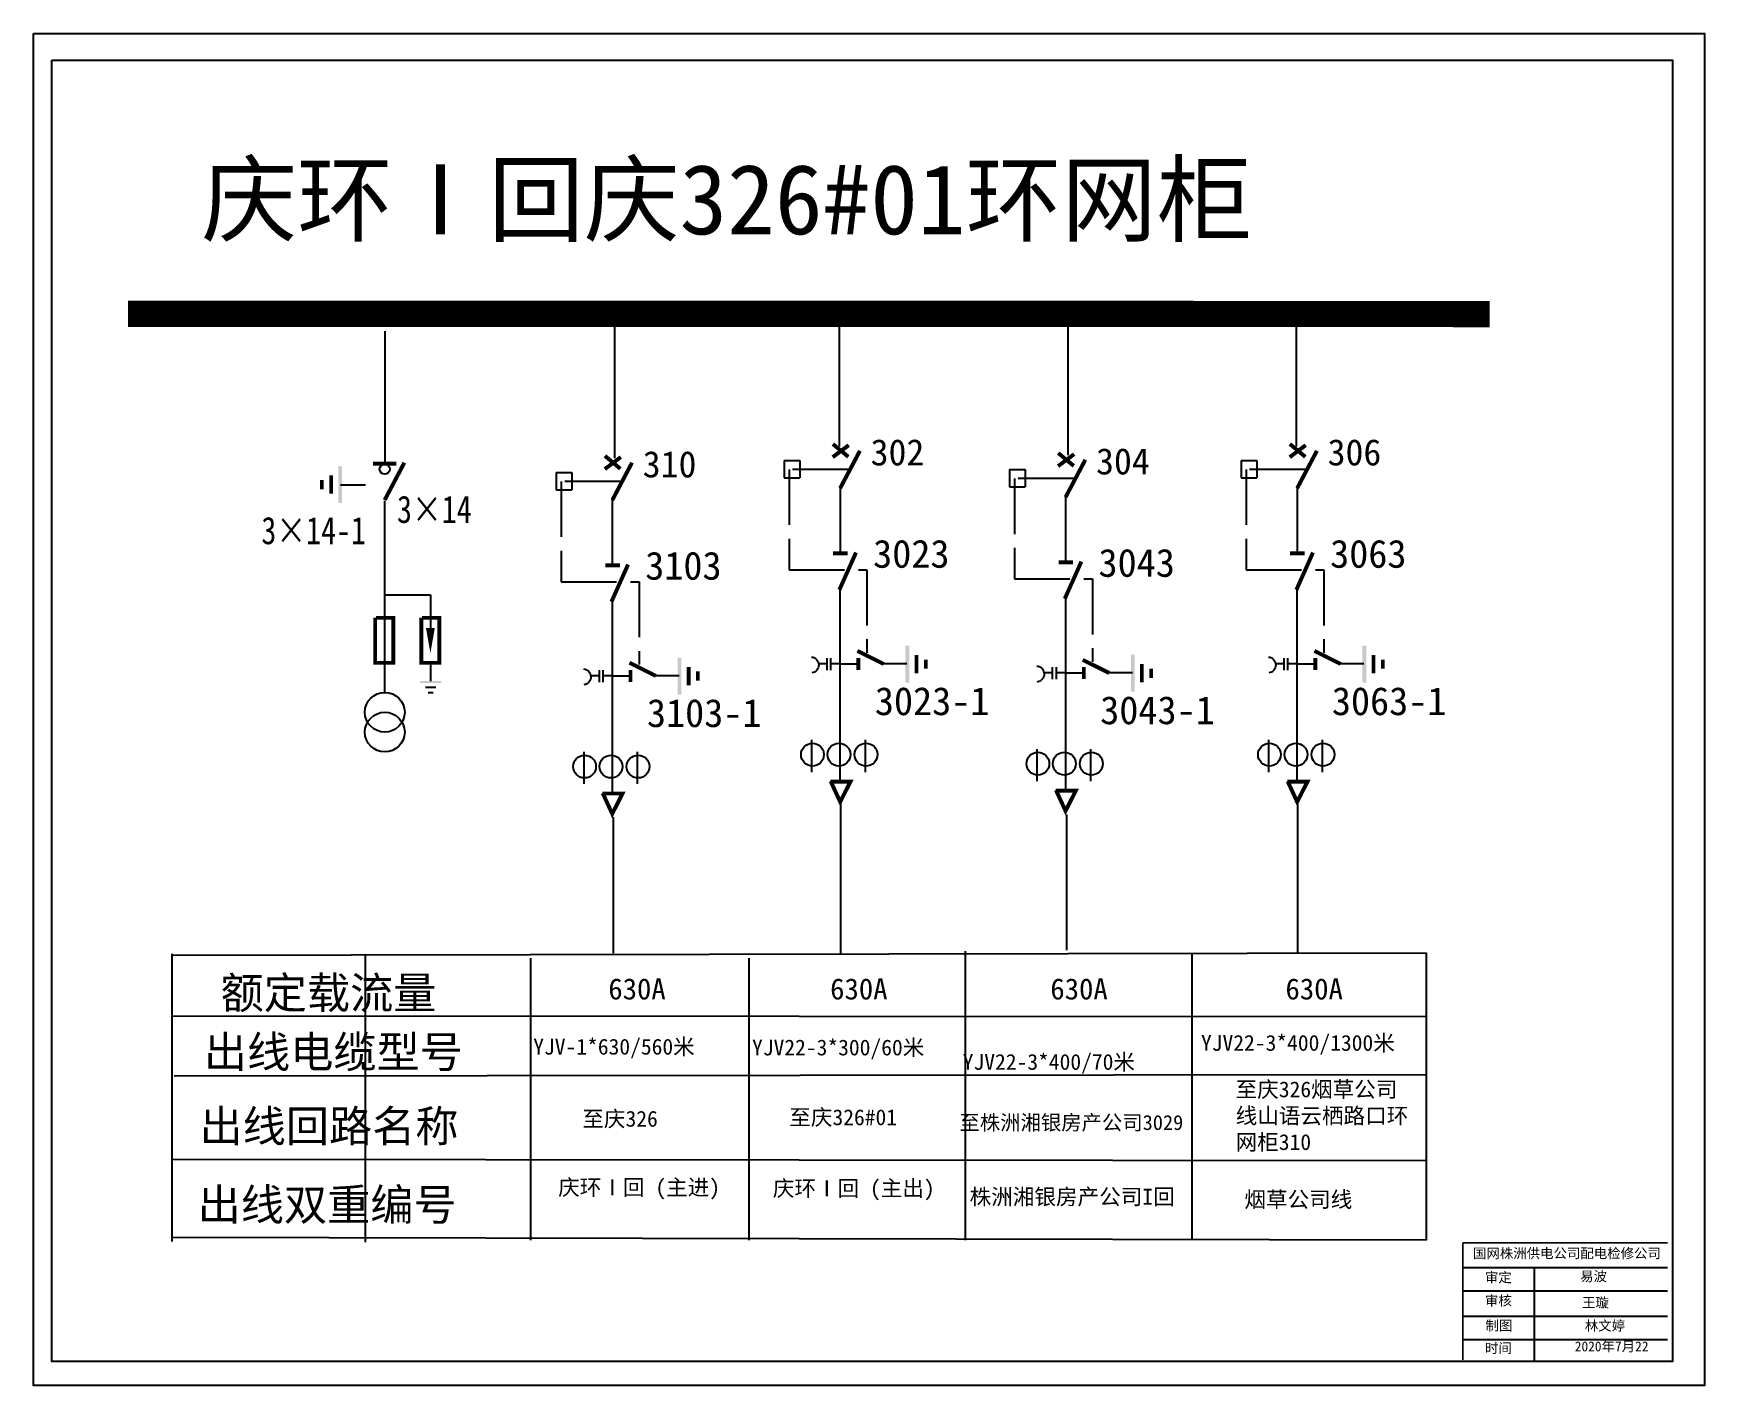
# Model space of a CAD drawing. Extents: x 386 to 1552, y -580 to 143.
# Drawn here: x 393 to 673, y -106.4 to 120.2 of the extents above; entities that cross this region are included whole.
import ezdxf

# ---------------------------------------------------------------- set-up
doc = ezdxf.new("R2010")
doc.units = 0
doc.header["$LTSCALE"] = 0.774411
doc.linetypes.add('ACAD_ISO02W100', pattern=[15, 12, -3])
doc.layers.get('0').update_dxf_attribs({"linetype": 'CONTINUOUS'})
doc.layers.add('1', color=7, linetype='CONTINUOUS')
doc.styles.add('HZ', font='simkai.ttf')
doc.styles.add('ST', font='', dxfattribs={"width": 0.8})
doc.styles.get("Standard").update_dxf_attribs({"font": '', "height": 2.5})
doc.styles.add('字体', font='simkai_0.ttf', dxfattribs={"height": 2.5})
doc.styles.add('楷体_GB2312_txtstyle_3.00_0_0', font='simkai_0.ttf', dxfattribs={"height": 3})
doc.styles.get('ST').set_extended_font_data('SimSun')
doc.styles.get('Standard').set_extended_font_data('SimSun')

msp = doc.modelspace()

# ---------------------------------------------------------------- texts
for s, height, p in [('302', 4.408, (533.23, 47.82)), ('304', 4.408, (571, 46.31)), ('306', 4.408, (609.8, 47.82)), ('310', 4.408, (495.05, 45.82)), ('3023', 4.702, (533.65, 30.67)), ('3043', 4.702, (571.41, 29.15)), ('3063', 4.702, (610.22, 30.67)), ('3103', 4.702, (495.46, 28.67)), ('3103-1', 4.702, (495.75, 3.97)), ('3023-1', 4.702, (533.94, 5.97)), ('3043-1', 4.702, (571.7, 4.45)), ('3063-1', 4.702, (610.51, 5.97)), ('630A', 3.535, (489.28, -41.69)), ('630A', 3.535, (526.45, -41.69)), ('630A', 3.535, (563.34, -41.69)), ('630A', 3.535, (602.74, -41.69))]:
    msp.add_text(s, height=height).set_placement(p)
at = {"style": 'HZ'}
for s, p in [('额定载流量', (424.31, -43.23)), ('出线电缆型号', (421.51, -53.13)), ('出线回路名称', (420.78, -65.57)), ('出线双重编号', (420.47, -78.73))]:
    msp.add_text(s, height=5.303, dxfattribs=at).set_placement(p)
at = {"insert": (421.12, 98.3), "char_height": 11.7437, "width": 2401.5465, "attachment_point": 1, "style": '字体'}
msp.add_mtext('{\\fSimSun|b0|i0|c134|p2;庆环Ⅰ回庆326#01环网柜}', dxfattribs=at)
at = {"color": 7, "linetype": 'Continuous', "attachment_point": 1, "style": '字体'}
for s, insert, char_height, width in [('\\A1;YJV22-3*400/1300{\\fSimSun|b0|i0|c134|p2;米}', (588.58, -47.64), 2.6513, 45.2297), ('\\A1;YJV-1*630/560{\\fSimSun|b0|i0|c134|p2;米}', (476.7, -48.28), 2.6513, 45.2297), ('\\A1;YJV22-3*300/60{\\fSimSun|b0|i0|c134|p2;米}', (513.36, -48.41), 2.6513, 45.2297), ('\\A1;YJV22-3*400/70{\\fSimSun|b0|i0|c134|p2;米}', (548.66, -50.83), 2.6513, 45.2297), ('{\\fSimSun|b0|i0|c134|p2;至\\C0;庆326烟草公司线山语云栖路口环网柜310}', (594.39, -55.43), 2.6513, 28.9449), ('{\\fSimSun|b0|i0|c134|p2;至\\C256;庆\\fKaiTi_GB2312|b0|i0|c134|p49;326}', (484.93, -60.36), 2.6513, 28.9449), ('{\\fSimSun|b0|i0|c134|p2;至\\C256;庆\\fKaiTi_GB2312|b0|i0|c134|p49;326#01}', (519.6, -60.11), 2.6513, 28.9449), ('{\\fSimSun|b0|i0|c134|p2;\\C256;庆环Ⅰ回\\fKaiTi_GB2312|b0|i0|c134|p49; (\\fSimSun|b0|i0|c134|p2;主进\\fKaiTi_GB2312|b0|i0|c134|p49;)}', (480.89, -71.85), 2.65133, 28.9449), ('{\\fSimSun|b0|i0|c134|p2;\\C256;庆环Ⅰ回\\fKaiTi_GB2312|b0|i0|c134|p49; (\\fSimSun|b0|i0|c134|p2;主出\\fKaiTi_GB2312|b0|i0|c134|p49;)}', (516.85, -72.01), 2.65133, 28.9449), ('{\\fSimSun|b0|i0|c134|p2;\\C256;株洲湘银房产公司I回}', (549.82, -73.43), 2.6513, 35.6433), ('{\\fSimSun|b0|i0|c134|p2;\\C0;烟草公司线}', (595.85, -73.88), 2.6513, 28.9449)]:
    msp.add_mtext(s, dxfattribs=dict(at, insert=insert, char_height=char_height, width=width))
at = {"linetype": 'Continuous', "attachment_point": 1}
for s, insert, char_height, width, style in [('{\\fSimSun|b0|i0|c134|p2;至株洲湘银房产公司3029}', (548.12, -61.07), 2.5, 54.1908, '字体'), ('国网株洲供电公司配电检修公司', (634.15, -83.41), 1.6492, 45.0885, '字体'), ('审定', (636.16, -87.45), 1.649, 12.8977, '字体'), ('{\\fSimSun|b0|i0|c134|p2;易波}', (652.11, -87.26), 1.6492, 12.8977, '字体'), ('审核', (636.16, -91.33), 1.649, 12.8977, '字体'), ('{\\fSimSun|b0|i0|c134|p2;王璇}', (652.43, -91.65), 1.6492, 18.171, '字体'), ('制图', (636.25, -95.52), 1.649, 12.8977, '字体'), ('林文婷', (652.9, -95.55), 1.649, 21.3238, '楷体_GB2312_txtstyle_3.00_0_0'), ('时间', (636.16, -99.3), 1.649, 12.8977, '字体')]:
    msp.add_mtext(s, dxfattribs=dict(at, insert=insert, char_height=char_height, width=width, style=style))
at = {"color": 7, "linetype": 'Continuous', "true_color": 0xffffff, "insert": (651.21, -99.02), "char_height": 1.6492, "width": 17.0614, "attachment_point": 1, "style": '楷体_GB2312_txtstyle_3.00_0_0'}
msp.add_mtext('{\\fSimSun|b0|i0|c134|p2;2020年7月22}', dxfattribs=at)
at = {"layer": '1', "style": 'ST', "width": 0.8}
for s, p in [('3×14', (453.88, 38.17)), ('3×14-1', (431.15, 34.62))]:
    msp.add_text(s, height=4.596, dxfattribs=at).set_placement(p)

# ---------------------------------------------------------------- blocks, each defined once
blk = doc.blocks.new('JD')
for points in [[(-2, 0.2), (-2, -0.2), (2, 0.2), (2, -0.2)], [(1, -1.2), (1, -0.8), (-1, -1.2), (-1, -0.8)], [(-0.5, -1.8), (-0.5, -2.2), (0.5, -1.8), (0.5, -2.2)]]:
    blk.add_trace(points)

# ---------------------------------------------------------------- linework, layer by layer
for p, q in [((527.95, 73.14), (527.95, 51)), ((604.52, 73.14), (604.52, 51)), ((451.81, 70.35), (451.81, 48.21)), ((490.31, 71.2), (490.31, 49.05)), ((566.26, 71.68), (566.26, 49.54)), ((518.73, 48.66), (521.37, 48.66)), ((518.73, 48.66), (518.73, 45.73)), ((521.37, 48.66), (521.37, 45.73)), ((595.3, 48.66), (597.94, 48.66)), ((595.3, 48.66), (595.3, 45.73)), ((597.94, 48.66), (597.94, 45.73)), ((480.54, 46.66), (483.19, 46.66)), ((480.54, 46.66), (480.54, 43.73)), ((483.19, 46.66), (483.19, 43.73)), ((518.73, 45.73), (521.37, 45.73)), ((556.49, 47.15), (559.14, 47.15)), ((556.49, 47.15), (556.49, 44.21)), ((559.14, 47.15), (559.14, 44.21)), ((595.3, 45.73), (597.94, 45.73)), ((448.57, 44.49), (444.42, 44.49)), ((480.54, 43.73), (483.19, 43.73)), ((489.95, 42.18), (489.95, 31.26)), ((528.13, 44.18), (528.13, 33.25)), ((556.49, 44.21), (559.14, 44.21)), ((565.9, 42.67), (565.9, 31.74)), ((604.7, 44.18), (604.7, 33.25)), ((489.9, 25.34), (489.9, -7.13)), ((528.09, 27.34), (528.09, -5.13)), ((565.86, 25.82), (565.86, -6.64)), ((604.66, 27.34), (604.66, -5.13)), ((528.13, 14.54), (531.19, 14.54)), ((535.17, 14.63), (539.32, 14.63)), ((604.7, 14.54), (607.76, 14.54)), ((611.74, 14.63), (615.89, 14.63)), ((489.95, 12.54), (493, 12.54)), ((496.98, 12.63), (501.14, 12.63)), ((565.9, 13.03), (568.95, 13.03)), ((572.93, 13.11), (577.09, 13.11)), ((523.39, -3.58), (523.39, 1.8)), ((532.35, -3.58), (532.35, 1.8)), ((561.16, -5.09), (561.16, 0.28)), ((570.12, -5.09), (570.12, 0.28)), ((599.96, -3.58), (599.96, 1.8)), ((608.92, -3.58), (608.92, 1.8)), ((485.21, -5.57), (485.21, -0.2)), ((494.17, -5.57), (494.17, -0.2)), ((490.08, -11.16), (490.08, -33.91)), ((528.18, -8.98), (528.18, -33.99)), ((566.04, -10.68), (566.04, -33.43)), ((604.75, -8.98), (604.75, -33.99)), ((416.18, -34.24), (626.32, -33.86)), ((416.22, -82.24), (416.22, -34.06)), ((448.54, -34.21), (448.54, -82.39)), ((476.22, -34.78), (476.22, -82.04)), ((512.82, -34.78), (512.82, -82.04)), ((549.08, -33.62), (549.08, -82.04)), ((587.05, -33.86), (587.05, -82.04)), ((626.32, -33.86), (626.32, -82.04)), ((416.22, -44.45), (626.32, -44.54)), ((587.05, -47.18), (587.05, -82.04)), ((626.32, -47.18), (626.32, -82.04)), ((416.56, -54.51), (626.32, -54.27)), ((626.32, -68.72), (416.2, -68.54)), ((626.32, -82.04), (416.2, -81.57))]:
    msp.add_line(p, q)
at = {"linetype": 'ACAD_ISO02W100'}
for p, q in [((491.27, 45.13), (481.38, 45.13)), ((481.38, 45.13), (481.38, 28.31)), ((529.46, 47.13), (519.57, 47.13)), ((519.57, 47.13), (519.57, 30.31)), ((567.22, 45.62), (557.33, 45.62)), ((557.33, 45.62), (557.33, 28.8)), ((606.03, 47.13), (596.14, 47.13)), ((596.14, 47.13), (596.14, 30.31)), ((481.38, 28.31), (494.43, 28.31)), ((494.43, 28.31), (494.43, 14.44)), ((519.57, 30.31), (532.61, 30.31)), ((532.61, 30.31), (532.61, 16.43)), ((557.33, 28.8), (570.38, 28.8)), ((570.38, 28.8), (570.38, 14.92)), ((596.14, 30.31), (609.18, 30.31)), ((609.18, 30.31), (609.18, 16.43))]:
    msp.add_line(p, q, dxfattribs=at)
at = {"linetype": 'Continuous'}
for p, q in [((632.48, -86.59), (666.76, -86.59)), ((644.38, -86.6), (644.38, -102.17)), ((632.48, -90.5), (666.76, -90.5)), ((632.48, -94.76), (666.76, -94.76)), ((632.48, -98.66), (666.76, -98.66))]:
    msp.add_line(p, q, dxfattribs=at)
for points in [[(392.96, 120.23), (672.96, 120.23), (672.96, -106.41), (392.96, -106.41)], [(396.04, 115.74), (667.57, 115.74), (667.57, -102.39), (396.04, -102.39)]]:
    msp.add_lwpolyline(points, close=True, dxfattribs=at)
for points, const_width in [([(408.79, 73.22), (636.97, 73.2)], 4.41), ([(526.88, 49.21), (529.56, 51.22)], 0.661), ([(526.9, 51.41), (529.49, 49.26)], 0.661), ([(528.13, 44.01), (531.44, 50.28)], 0.661), ([(603.45, 49.21), (606.13, 51.22)], 0.661), ([(603.47, 51.41), (606.06, 49.26)], 0.661), ([(604.7, 44.01), (608.01, 50.28)], 0.661), ([(449.86, 48.12), (453.76, 48.12)], 0.661), ([(451.81, 42.02), (455.11, 48.29)], 0.661), ([(488.69, 47.21), (491.38, 49.22)], 0.661), ([(488.71, 49.42), (491.3, 47.26)], 0.661), ([(489.95, 42.01), (493.25, 48.28)], 0.661), ([(564.64, 47.7), (567.33, 49.71)], 0.661), ([(564.66, 49.9), (567.26, 47.74)], 0.661), ([(565.9, 42.5), (569.2, 48.77)], 0.661), ([(488.76, 31.08), (491.21, 31.08)], 0.661), ([(489.81, 24.98), (492.59, 31.22)], 0.661), ([(526.95, 33.08), (529.4, 33.08)], 0.661), ([(528, 26.98), (530.78, 33.22)], 0.661), ([(564.71, 31.57), (567.16, 31.57)], 0.661), ([(565.76, 25.47), (568.54, 31.7)], 0.661), ([(603.52, 33.08), (605.97, 33.08)], 0.661), ([(604.57, 26.98), (607.35, 33.22)], 0.661), ([(531.02, 16.74), (535.42, 14.54)], 0.661), ([(607.59, 16.74), (611.99, 14.54)], 0.661), ([(492.83, 14.75), (497.24, 12.54)], 0.661), ([(531.19, 15.56), (531.19, 13.52)], 0.661), ([(568.78, 15.23), (573.19, 13.03)], 0.661), ([(568.95, 14.04), (568.95, 12.01)], 0.661), ([(607.76, 15.56), (607.76, 13.52)], 0.661), ([(493, 13.56), (493, 11.53)], 0.661), ([(526.49, -5.17), (529.85, -5.17), (528.13, -8.58), (526.53, -5.11)], 0.661), ([(603.06, -5.17), (606.42, -5.17), (604.7, -8.58), (603.1, -5.11)], 0.661), ([(488.3, -7.17), (491.66, -7.17), (489.94, -10.58), (488.34, -7.11)], 0.661), ([(564.25, -6.68), (567.62, -6.68), (565.89, -10.09), (564.29, -6.62)], 0.661)]:
    msp.add_lwpolyline(points, dxfattribs=dict(const_width=const_width))
for points in [[(523.33, 15.71, -0.877934), (523.38, 13.03)], [(561.1, 14.2, -0.877934), (561.15, 11.52)], [(599.9, 15.71, -0.877934), (599.95, 13.03)], [(485.14, 13.71, -0.877934), (485.2, 11.03)]]:
    msp.add_lwpolyline(points, format="xyb")
for points in [[(525.91, 14.57), (524.52, 14.57)], [(525.91, 15.5), (525.91, 13.49)], [(526.53, 15.5), (526.53, 13.49)], [(528.13, 14.57), (526.53, 14.57)], [(602.48, 14.57), (601.09, 14.57)], [(602.48, 15.5), (602.48, 13.49)], [(603.1, 15.5), (603.1, 13.49)], [(604.7, 14.57), (603.1, 14.57)], [(487.72, 12.58), (486.33, 12.58)], [(487.72, 13.5), (487.72, 11.49)], [(488.34, 13.5), (488.34, 11.49)], [(489.94, 12.58), (488.34, 12.58)], [(563.67, 13.06), (562.28, 13.06)], [(563.67, 13.99), (563.67, 11.98)], [(564.29, 13.99), (564.29, 11.98)], [(565.89, 13.06), (564.29, 13.06)]]:
    msp.add_lwpolyline(points)
at = {"linetype": 'Continuous', "const_width": 0.275}
for points in [[(632.45, -82.47), (632.45, -102.11)], [(632.48, -82.47), (666.76, -82.47)]]:
    msp.add_lwpolyline(points, dxfattribs=at)
for centre, radius in [((451.81, 47.19), 0.847), ((523.49, -0.65), 1.91), ((527.92, -0.65), 1.91), ((532.45, -0.65), 1.91), ((600.06, -0.65), 1.91), ((604.49, -0.65), 1.91), ((609.02, -0.65), 1.91), ((485.3, -2.65), 1.91), ((489.73, -2.65), 1.91), ((494.26, -2.65), 1.91), ((561.25, -2.17), 1.91), ((565.69, -2.17), 1.91), ((570.21, -2.17), 1.91)]:
    msp.add_circle(centre, radius)
at = {"layer": '1'}
for p, q in [((451.77, 41.89), (451.77, 9.64)), ((451.74, 26.14), (459.47, 26.14)), ((459.47, 26.14), (459.47, 20.49)), ((459.47, 14.56), (459.47, 11.64))]:
    msp.add_line(p, q, dxfattribs=at)
at = {"layer": '1', "const_width": 0.636}
for points in [[(450.23, 22.28), (450.23, 14.75), (453.25, 14.75), (453.25, 22.28), (450.33, 22.28)], [(457.96, 22.28), (457.96, 14.75), (460.97, 14.75), (460.97, 22.28), (458.05, 22.28)]]:
    msp.add_lwpolyline(points, dxfattribs=at)
at = {"layer": '1'}
msp.add_lwpolyline([(459.47, 20.59, 1.48, 0, 0), (459.47, 16.35, 0, 0, 0)], format="xyseb", dxfattribs=at)
for centre in [(451.83, 6.45), (451.83, 3.12)]:
    msp.add_circle(centre, 3.33, dxfattribs=at)

# ---------------------------------------------------------------- block references
at = {"xscale": 1.542906078483213, "yscale": 1.542906078483213, "zscale": 1.542906078483192}
for p, rotation in [((444.36, 44.61), 270), ((539.38, 14.51), 90), ((615.95, 14.51), 90), ((501.2, 12.51), 90), ((577.15, 12.99), 90)]:
    msp.add_blockref('JD', p, dxfattribs=dict(at, rotation=rotation))
at = {"layer": '1', "xscale": 0.8908465548922777, "yscale": 0.8908465532460923, "zscale": 0.8908465537333531}
msp.add_blockref('JD', (459.52, 11.51), dxfattribs=at)

msp.set_redraw_order([(e.dxf.handle, doc.entitydb.next_handle()) for e in msp.query("TEXT MTEXT ATTDEF DIMENSION ARC_DIMENSION")])  # texts and dimensions are drawn at this point

doc.saveas('drawing.dxf')
